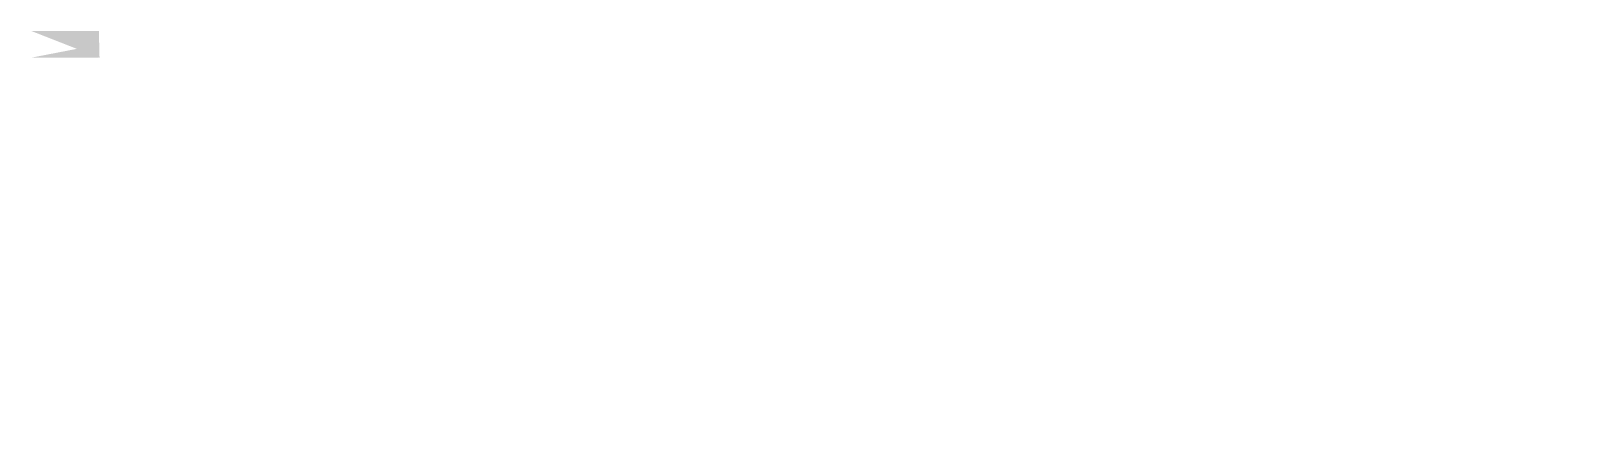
# Model space of a CAD drawing. Extents: x -3729008 to 1589893, y 87560 to 3841399.
# Drawn here: x 205984.4 to 206127, y 157961.9 to 157999.3 of the extents above; entities that cross this region are included whole.
import ezdxf

# ---------------------------------------------------------------- set-up
doc = ezdxf.new("R2010")
doc.units = 0
doc.header["$LTSCALE"] = 1200
doc.header["$MEASUREMENT"] = 0
doc.layers.get('0').update_dxf_attribs({"linetype": 'CONTINUOUS'})
doc.styles.add('FONT', font='simplex.shx', dxfattribs={"height": 2})

msp = doc.modelspace()

# ---------------------------------------------------------------- texts
at = {"color": 2, "char_height": 2, "attachment_point": 4, "style": 'FONT'}
for insert in [(206123.7, 157962.87), (206127, 157961.87)]:
    msp.add_mtext('\\A1;', dxfattribs=dict(at, insert=insert))

# ---------------------------------------------------------------- hatches: boundary and pattern name
at = {"linetype": 'Continuous'}
h = msp.add_hatch(color=256, dxfattribs=at)
h.paths.add_polyline_path([(205990.63, 157999.26), (205984.37, 157999.26)], flags=0)
edge = h.paths.add_edge_path(flags=16)
edge.add_line((205990.63, 157999.26), (205984.37, 157999.26))
edge.add_line((205990.63, 157996.78), (205990.63, 157999.26))
edge.add_line((205990.63, 157996.78), (205984.37, 157996.78))
edge.add_line((205984.37, 157999.26), (205984.37, 157996.78))
edge = h.paths.add_edge_path(flags=0)
edge.add_line((205990.63, 157996.78), (205990.63, 157999.26))
edge.add_line((205984.37, 157999.26), (205990.63, 157999.26))
edge.add_line((205984.37, 157999.26), (205984.37, 157996.78))
edge.add_line((205990.63, 157996.78), (205984.37, 157996.78))
h.paths.add_polyline_path([(205984.37, 157996.78), (205990.63, 157996.78)], flags=0)
edge = h.paths.add_edge_path(flags=0)
edge.add_line((205984.37, 157996.78), (205990.63, 157996.78))
edge.add_line((205984.37, 157996.78), (205990.63, 157996.78))
edge = h.paths.add_edge_path()
edge.add_line((205990.63, 157999.26), (205990.63, 157996.78))
edge.add_line((205986.92, 157999.26), (205990.63, 157999.26))
edge.add_line((205990.63, 157999.26), (205990.66, 157998))
edge.add_line((205990.63, 157999.26), (205990.69, 157996.78))
edge.add_line((205984.37, 157999.26), (205990.63, 157999.26))
h = msp.add_hatch(color=256, dxfattribs=at)
h.paths.add_polyline_path([(205990.63, 157999.26), (205984.37, 157999.26)], flags=0)
edge = h.paths.add_edge_path(flags=16)
edge.add_line((205990.63, 157999.26), (205984.37, 157999.26))
edge.add_line((205990.63, 157996.78), (205990.63, 157999.26))
edge.add_line((205990.63, 157996.78), (205984.37, 157996.78))
edge.add_line((205984.37, 157999.26), (205984.37, 157996.78))
edge = h.paths.add_edge_path(flags=0)
edge.add_line((205990.63, 157996.78), (205990.63, 157999.26))
edge.add_line((205984.37, 157999.26), (205990.63, 157999.26))
edge.add_line((205984.37, 157999.26), (205984.37, 157996.78))
edge.add_line((205990.63, 157996.78), (205984.37, 157996.78))
h.paths.add_polyline_path([(205984.37, 157996.78), (205990.63, 157996.78)], flags=0)
edge = h.paths.add_edge_path(flags=0)
edge.add_line((205984.37, 157996.78), (205990.63, 157996.78))
edge.add_line((205984.37, 157996.78), (205990.63, 157996.78))
edge = h.paths.add_edge_path()
edge.add_line((205990.63, 157999.26), (205990.63, 157996.78))
edge.add_line((205986.92, 157999.26), (205990.63, 157999.26))
edge.add_line((205990.63, 157999.26), (205990.66, 157998))
edge.add_line((205990.63, 157999.26), (205990.69, 157996.78))
edge.add_line((205984.37, 157999.26), (205990.63, 157999.26))
h = msp.add_hatch(color=256, dxfattribs=at)
h.paths.add_polyline_path([(205984.37, 157996.78), (205990.69, 157996.78)])
edge = h.paths.add_edge_path()
edge.add_line((205990.63, 157999.26), (205984.37, 157999.26))
edge.add_line((205984.37, 157999.26), (205984.37, 157996.78))
edge.add_line((205990.63, 157996.78), (205984.37, 157996.78))
edge.add_line((205990.63, 157996.78), (205990.63, 157999.26))
edge = h.paths.add_edge_path(flags=16)
edge.add_line((205990.63, 157999.26), (205984.37, 157999.26))
edge.add_line((205990.63, 157996.78), (205990.63, 157999.26))
edge.add_line((205984.37, 157996.78), (205990.63, 157996.78))
edge.add_line((205984.37, 157999.26), (205984.37, 157996.78))
edge = h.paths.add_edge_path(flags=0)
edge.add_line((205984.37, 157996.78), (205990.63, 157996.78))
edge.add_line((205990.63, 157999.26), (205990.63, 157996.78))
edge.add_line((205990.63, 157999.26), (205984.37, 157999.26))
edge.add_line((205984.37, 157999.26), (205984.37, 157996.78))
edge = h.paths.add_edge_path(flags=0)
edge.add_line((205990.63, 157999.26), (205984.37, 157999.26))
edge.add_line((205990.63, 157996.78), (205990.63, 157999.26))
edge.add_line((205984.37, 157996.78), (205990.63, 157996.78))
edge.add_line((205984.37, 157999.26), (205984.37, 157996.78))
h.paths.add_polyline_path([(205990.63, 157996.78), (205984.37, 157996.78)], flags=17)
h.paths.add_polyline_path([(205990.63, 157996.78), (205990.63, 157999.26)], flags=0)
h.paths.add_polyline_path([(205990.63, 157996.78), (205984.37, 157996.78)], flags=16)
edge = h.paths.add_edge_path()
edge.add_line((205986.92, 157999.26), (205990.63, 157999.26))
edge.add_line((205990.63, 157999.26), (205990.66, 157998))
edge.add_line((205984.37, 157996.78), (205990.63, 157996.78))
h = msp.add_hatch(color=256, dxfattribs=at)
h.paths.add_polyline_path([(205984.37, 157996.78), (205990.69, 157996.78)])
edge = h.paths.add_edge_path()
edge.add_line((205990.63, 157999.26), (205984.37, 157999.26))
edge.add_line((205984.37, 157999.26), (205984.37, 157996.78))
edge.add_line((205990.63, 157996.78), (205984.37, 157996.78))
edge.add_line((205990.63, 157996.78), (205990.63, 157999.26))
edge = h.paths.add_edge_path(flags=16)
edge.add_line((205990.63, 157999.26), (205984.37, 157999.26))
edge.add_line((205990.63, 157996.78), (205990.63, 157999.26))
edge.add_line((205984.37, 157996.78), (205990.63, 157996.78))
edge.add_line((205984.37, 157999.26), (205984.37, 157996.78))
edge = h.paths.add_edge_path(flags=0)
edge.add_line((205984.37, 157996.78), (205990.63, 157996.78))
edge.add_line((205990.63, 157999.26), (205990.63, 157996.78))
edge.add_line((205990.63, 157999.26), (205984.37, 157999.26))
edge.add_line((205984.37, 157999.26), (205984.37, 157996.78))
edge = h.paths.add_edge_path(flags=0)
edge.add_line((205990.63, 157999.26), (205984.37, 157999.26))
edge.add_line((205990.63, 157996.78), (205990.63, 157999.26))
edge.add_line((205984.37, 157996.78), (205990.63, 157996.78))
edge.add_line((205984.37, 157999.26), (205984.37, 157996.78))
h.paths.add_polyline_path([(205990.63, 157996.78), (205984.37, 157996.78)], flags=17)
h.paths.add_polyline_path([(205990.63, 157996.78), (205990.63, 157999.26)], flags=0)
h.paths.add_polyline_path([(205990.63, 157996.78), (205984.37, 157996.78)], flags=16)
edge = h.paths.add_edge_path()
edge.add_line((205986.92, 157999.26), (205990.63, 157999.26))
edge.add_line((205990.63, 157999.26), (205990.66, 157998))
edge.add_line((205984.37, 157996.78), (205990.63, 157996.78))

msp.set_redraw_order([(e.dxf.handle, doc.entitydb.next_handle()) for e in msp.query("TEXT MTEXT ATTDEF DIMENSION ARC_DIMENSION")])  # texts and dimensions are drawn at this point

doc.saveas('drawing.dxf')
